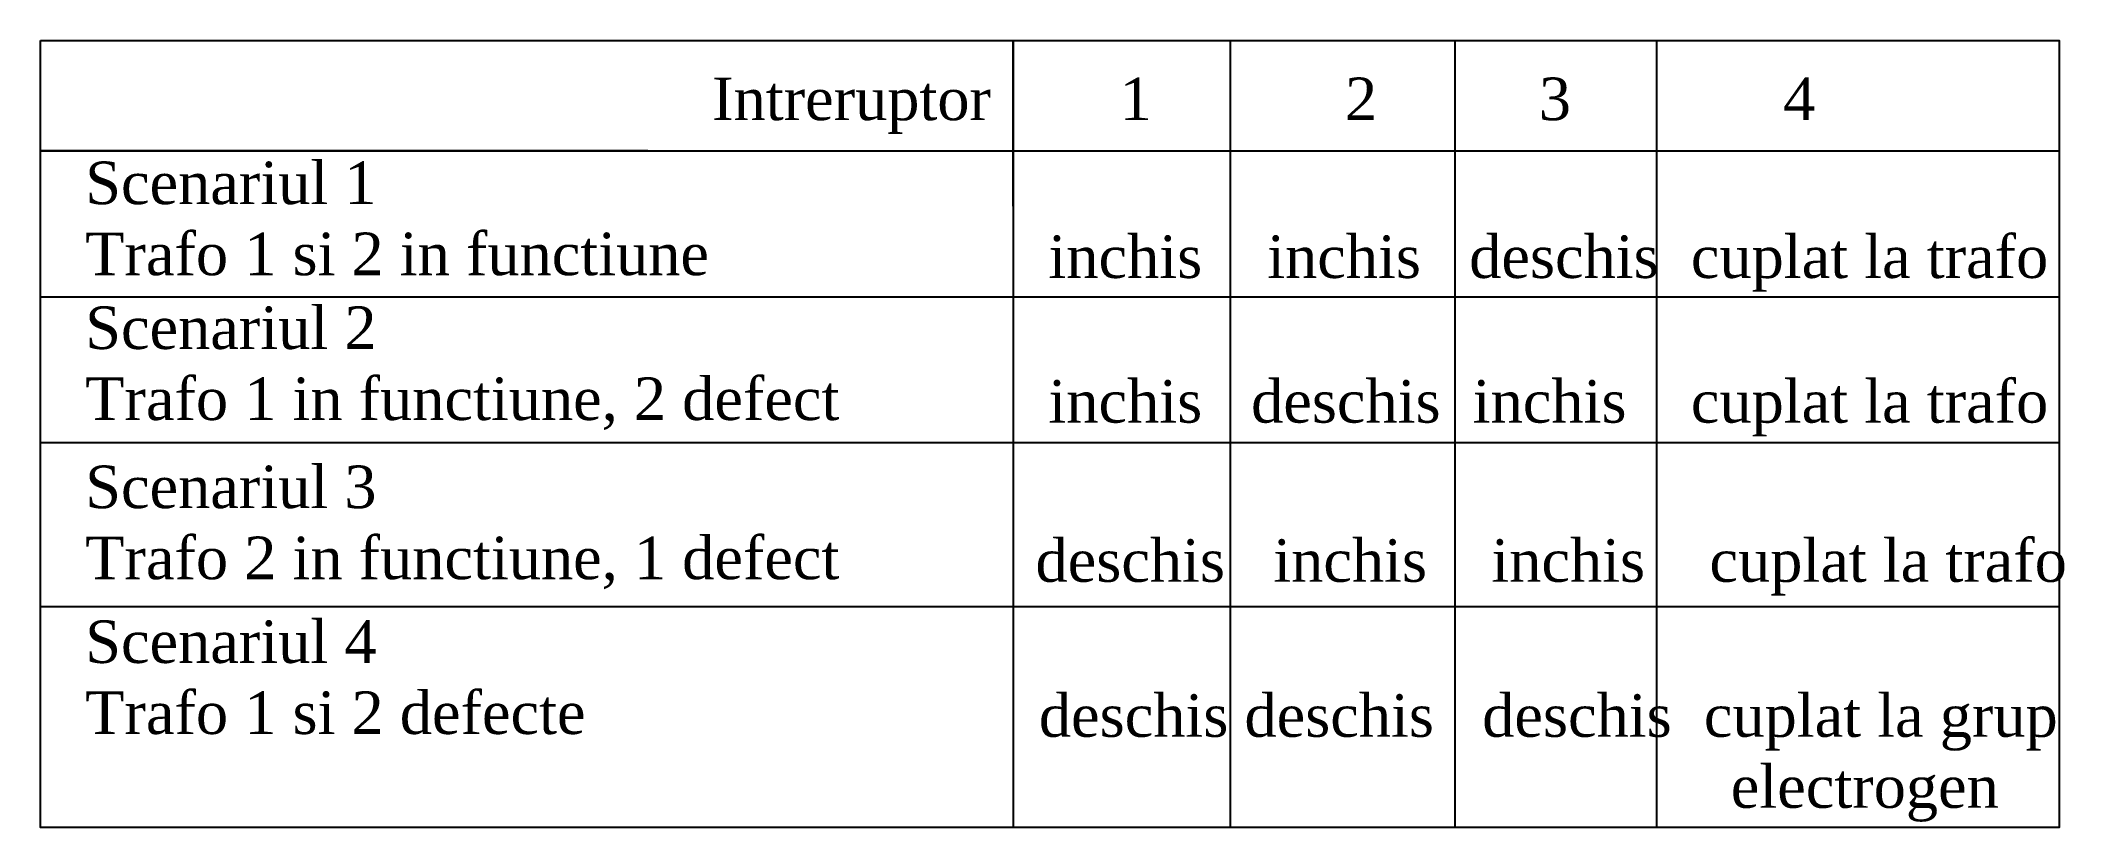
# Model space of a CAD drawing. Extents: x -12085 to 47, y -14993 to 123352.
# Drawn here: x -11977.9 to -11967.13, y -14985.84 to -14981.65 of the extents above; entities that cross this region are included whole.
import ezdxf

# ---------------------------------------------------------------- set-up
doc = ezdxf.new("R2010")
doc.units = 0
doc.header["$MEASUREMENT"] = 0
doc.layers.add('Circuite', color=7, linetype='CONTINUOUS', lineweight=25)
doc.layers.add('ELECTRICAL', color=7, linetype='CONTINUOUS')

msp = doc.modelspace()

# ---------------------------------------------------------------- texts
at = {"layer": 'ELECTRICAL', "linetype": 'Continuous', "char_height": 0.22681, "attachment_point": 1}
for s, insert, width in [('{\\fTimes New Roman|b0|i0|c0|p18;Intreruptor     \\C1;   1            2^I         3^I   4}', (-11974.324, -14981.849), 6.22014), ('{\\fTimes New Roman|b0|i0|c0|p18;Scenariul 1\\PTrafo 1 si 2 in functiune}', (-11977.661, -14982.296), 3.37795), ('{\\fTimes New Roman|b0|i0|c0|p18;inchis^I   inchis   deschis  cuplat la trafo^I}', (-11972.534, -14982.689), 6.38606), ('{\\fTimes New Roman|b0|i0|c0|p18;Scenariul 2\\PTrafo 1 in functiune, 2 defect}', (-11977.661, -14983.067), 4.15319), ('{\\fTimes New Roman|b0|i0|c0|p18;inchis^I  deschis  inchis    cuplat la trafo^I}', (-11972.534, -14983.459), 6.38606), ('{\\fTimes New Roman|b0|i0|c0|p18;Scenariul 3\\PTrafo 2 in functiune, 1 defect}', (-11977.661, -14983.914), 4.7225), ('{\\fTimes New Roman|b0|i0|c0|p18;deschis   inchis    inchis    cuplat la trafo^I}', (-11972.603, -14984.306), 6.38606), ('{\\fTimes New Roman|b0|i0|c0|p18;Scenariul 4\\PTrafo 1 si 2 defecte}', (-11977.661, -14984.738), 3.37795), ('{\\fTimes New Roman|b0|i0|c0|p18;deschis deschis   deschis  cuplat la grup\\P                                           electrogen}', (-11972.585, -14985.131), 6.38606)]:
    msp.add_mtext(s, dxfattribs=dict(at, insert=insert, width=width))

# ---------------------------------------------------------------- linework, layer by layer
at = {"layer": 'Circuite', "linetype": 'Continuous', "ltscale": 5}
for p, q in [((-11972.722, -14982.534), (-11972.722, -14981.652)), ((-11972.722, -14981.652), (-11972.722, -14985.841)), ((-11971.567, -14981.652), (-11971.567, -14985.841)), ((-11970.371, -14981.652), (-11970.371, -14985.841)), ((-11969.298, -14981.652), (-11969.298, -14985.841)), ((-11974.667, -14982.239), (-11977.899, -14982.239)), ((-11977.899, -14982.239), (-11967.154, -14982.239)), ((-11977.899, -14983.016), (-11967.154, -14983.016)), ((-11977.899, -14983.792), (-11967.154, -14983.792)), ((-11977.899, -14984.665), (-11967.154, -14984.665))]:
    msp.add_line(p, q, dxfattribs=at)
at = {"layer": 'Circuite', "color": 1, "linetype": 'Continuous', "ltscale": 5}
msp.add_lwpolyline([(-11977.899, -14981.652), (-11967.154, -14981.652), (-11967.154, -14985.841), (-11977.899, -14985.841)], close=True, dxfattribs=at)

msp.set_redraw_order([(e.dxf.handle, doc.entitydb.next_handle()) for e in msp.query("TEXT MTEXT ATTDEF DIMENSION ARC_DIMENSION")])  # texts and dimensions are drawn at this point

doc.saveas('drawing.dxf')
